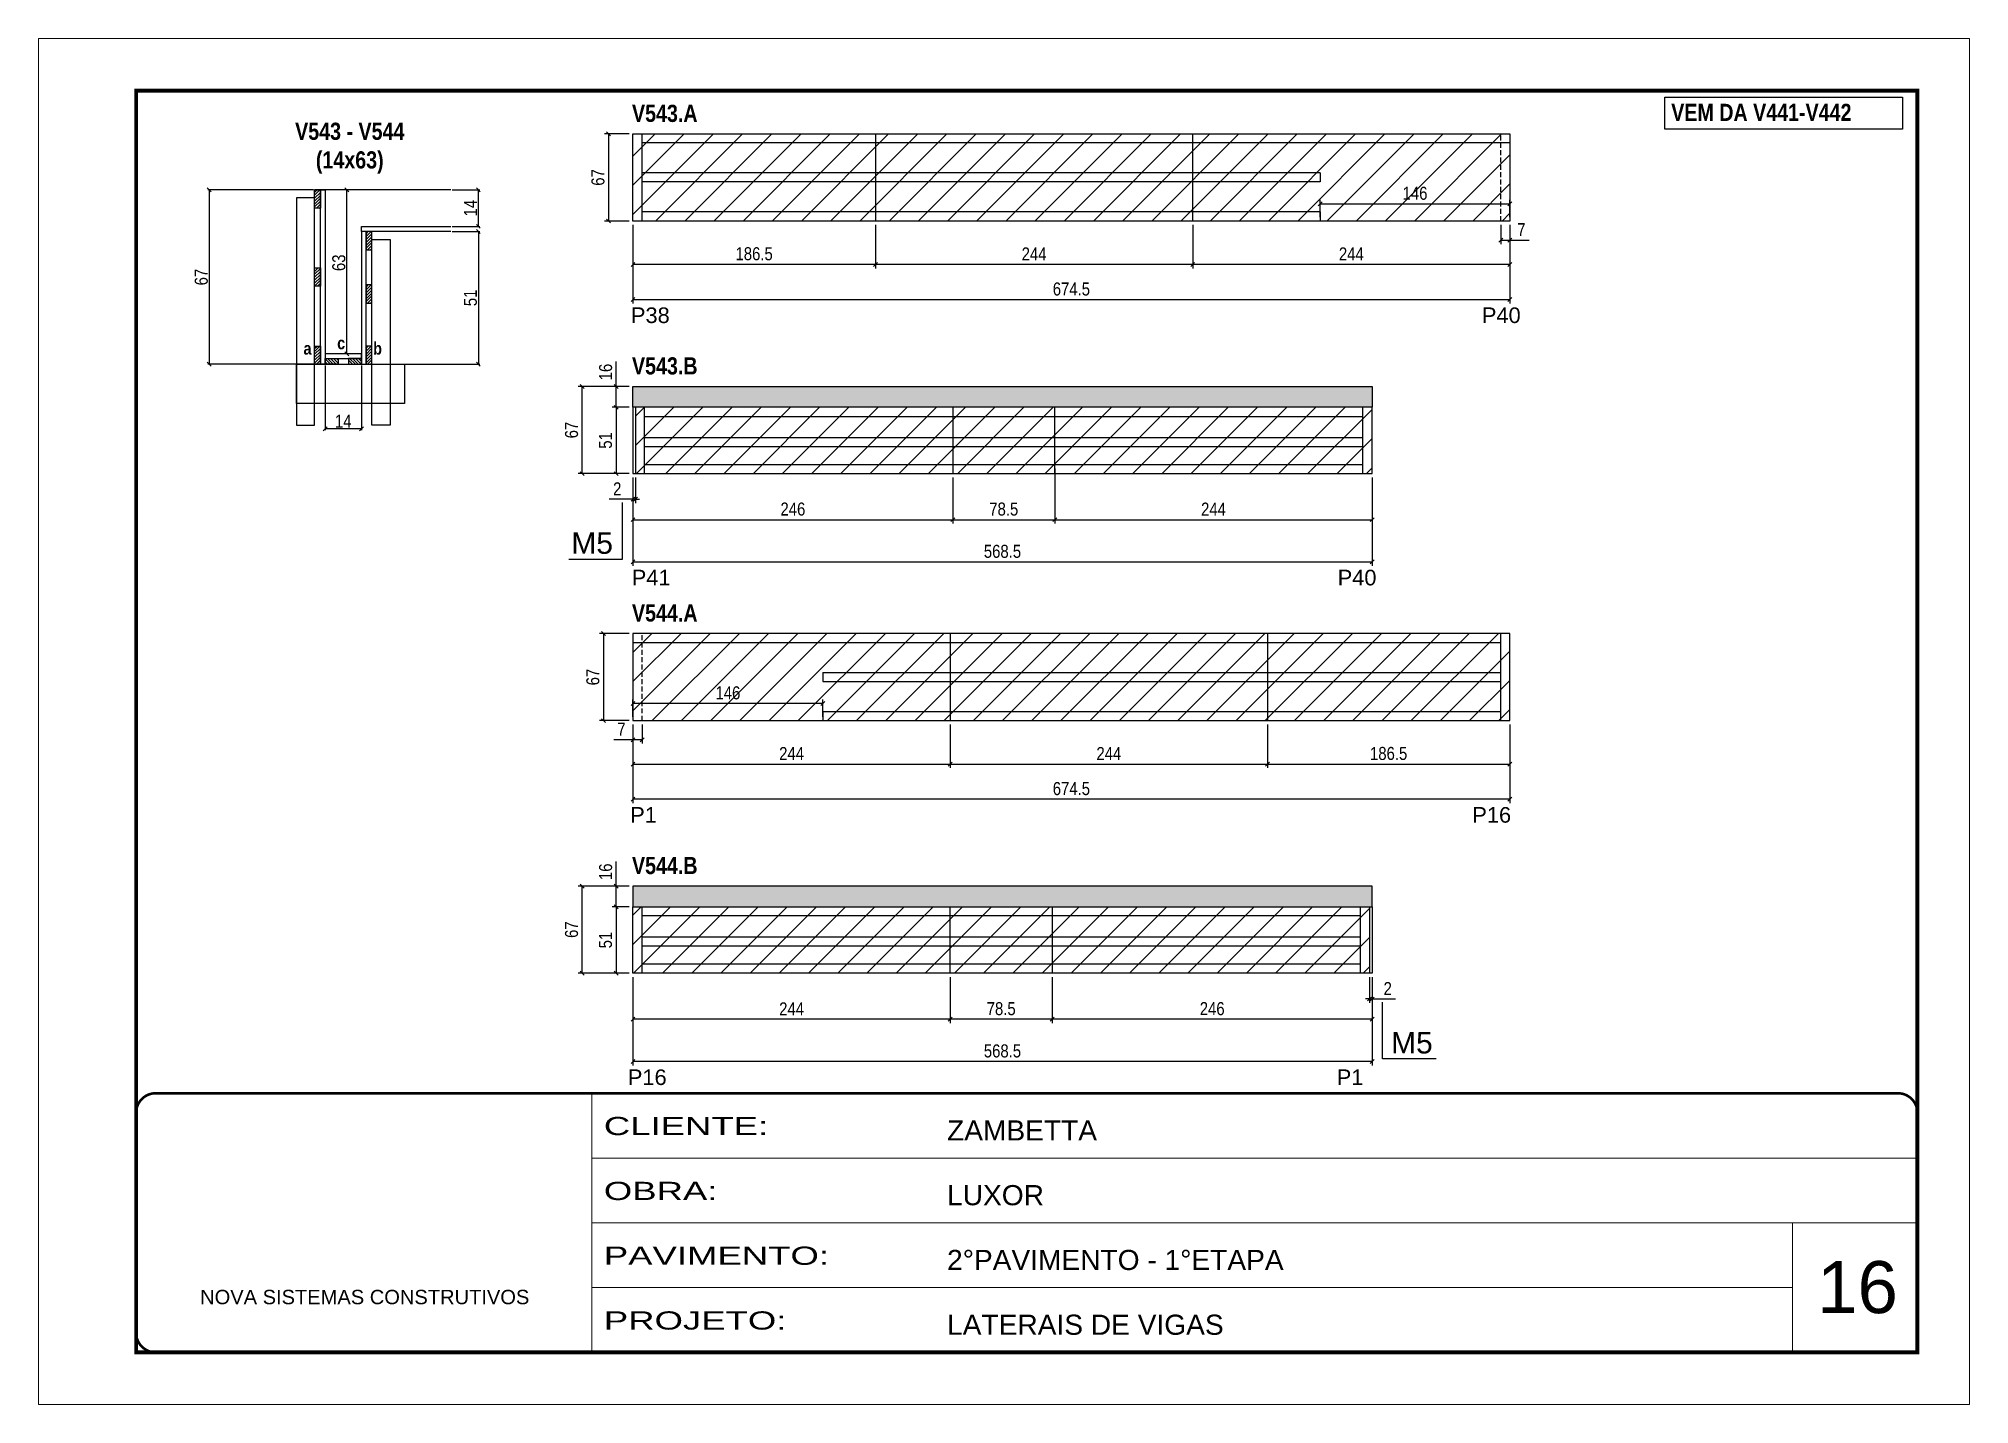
# Model space of a CAD drawing. Extents: x 3309 to 9563, y -2522 to 14608.
# Drawn here: x 8078 to 9563, y 10112 to 11162 of the extents above; entities that cross this region are included whole.
import ezdxf

# ---------------------------------------------------------------- set-up
doc = ezdxf.new("R2010")
doc.units = 0
doc.header["$PDMODE"] = 35
doc.header["$PDSIZE"] = -10
for name, pattern in [('CONTINUO', [0]), ('DASHED', [0.75, 0.5, -0.25]), ('HIDDEN', [0.375, 0.25, -0.125])]:
    doc.linetypes.add(name, pattern=pattern)
for name, color, linetype in [('5', 5, 'Continuous'), ('COTA', 241, 'Continuous'), ('detalhes', 4, 'Continuous'), ('NOMENCLATURA', 7, 'Continuous'), ('Painéis', 200, 'Continuous'), ('SARR_2.2x7', 40, 'Continuous'), ('SARR_3.5x7', 81, 'Continuous')]:
    doc.layers.add(name, color=color, linetype=linetype)
for name, color, linetype, lineweight in [('CARIMBO', 255, 'Continuous', 9), ('CONCRETO', 251, 'Continuous', 25), ('Folhas', 255, 'Continuous', 9), ('Hachura', 251, 'Continuous', 9), ('SARRAFO DE PRESSAO', 251, 'DASHED', 9)]:
    doc.layers.add(name, color=color, linetype=linetype, lineweight=lineweight)
doc.styles.add('ARIAL', font='arial.ttf')
doc.styles.add('COTA TECNICA', font='techl___.ttf', dxfattribs={"height": 10})
doc.styles.add('COTA TECNICA 2X', font='techl___.ttf', dxfattribs={"height": 10})
doc.styles.get("Standard").update_dxf_attribs({"font": 'arial.ttf'})
doc.styles.add('TECNICA', font='techb___.ttf', dxfattribs={"height": 10})
doc.styles.add('Tecnologia', font='')
doc.styles.get('Tecnologia').set_extended_font_data('Forgotten Futurist')
doc.dimstyles.new('PAINEL', dxfattribs={"dimtxt": 10, "dimasz": 3, "dimexe": 3, "dimexo": 3, "dimgap": 3, "dimtad": 1, "dimdec": 1, "dimzin": 12, "dimdsep": 46, "dimtxsty": 'COTA TECNICA', "dimblk1": 'OBLIQUE', "dimblk2": 'OBLIQUE', "dimsah": 1, "dimcen": 0.9, "dimclrd": 4, "dimclre": 4, "dimclrt": 240, "dimadec": 1, "dimazin": 3, "dimtfac": 1, "dimtdec": 1, "dimtmove": 0, "dimatfit": 3, "dimfxl": 1, "dimtolj": 1, "dimtzin": 12, "dimarcsym": 0})
doc.dimstyles.new('SECAO', dxfattribs={"dimscale": 0.333333, "dimtxt": 5, "dimasz": 9, "dimexe": 3, "dimexo": 3, "dimgap": 3, "dimtad": 1, "dimdec": 1, "dimlfac": 0.5, "dimzin": 12, "dimdsep": 46, "dimtxsty": 'COTA TECNICA 2X', "dimblk1": 'OBLIQUE', "dimblk2": 'OBLIQUE', "dimsah": 1, "dimcen": 0.9, "dimclrd": 4, "dimclre": 4, "dimclrt": 240, "dimadec": 1, "dimazin": 3, "dimtfac": 1, "dimtdec": 1, "dimtmove": 0, "dimatfit": 3, "dimfxl": 1, "dimtolj": 1, "dimtzin": 12, "dimarcsym": 0})

msp = doc.modelspace()

# ---------------------------------------------------------------- texts
at = {"layer": '5', "linetype": 'Continuous'}
for s, rotation, p in [('P38', 0.00004, (8533.45, 10943.48)), ('P40', 0.00004, (9187.94, 10943.48)), ('P41', 359.99996, (8534.09, 10741.79)), ('P40', 359.99996, (9077.03, 10741.79)), ('P1', 359.99996, (8532.88, 10559.35)), ('P16', 359.99996, (9180.58, 10559.35)), ('P16', 0.00004, (8531.07, 10357.66)), ('P1', 0.00004, (9076.28, 10357.66))]:
    msp.add_text(s, height=12, rotation=rotation, dxfattribs=at).set_placement(p)
at = {"layer": 'CARIMBO', "style": 'ARIAL'}
msp.add_text('16', height=40, dxfattribs=at).set_placement((9445.73, 10182.28))
at = {"layer": 'detalhes', "style": 'TECNICA'}
for s, p in [('c', (8307.51, 10923.3)), ('a', (8281.63, 10919.19)), ('b', (8335.19, 10919.18))]:
    msp.add_text(s, height=9.6, dxfattribs=at).set_placement(p)
at = {"layer": 'NOMENCLATURA', "style": 'TECNICA'}
for s, p in [('V543.A', (8534.24, 11098.1)), ('VEM DA V441-V442', (9333.55, 11098.84)), ('V543.B', (8534.24, 10903.93)), ('V544.A', (8534.24, 10713.97)), ('V544.B', (8534.24, 10519.8))]:
    msp.add_text(s, height=13.2, dxfattribs=at).set_placement(p)
at = {"layer": 'NOMENCLATURA', "linetype": 'Continuous'}
for p in [(8487.61, 10766.04), (9118.09, 10381.91)]:
    msp.add_text('M5', height=16.5, dxfattribs=at).set_placement(p)
at = {"layer": 'NOMENCLATURA', "insert": (8317.18, 11097.52), "char_height": 13.2, "attachment_point": 2, "style": 'TECNICA'}
msp.add_mtext_dynamic_manual_height_columns('V543 - V544\\P(14x63)', width=300.2766, gutter_width=1, heights=[0], dxfattribs=at)

# ---------------------------------------------------------------- blocks, each defined once
blk = doc.blocks.new('9999999999')
at = {"color": 30, "linetype": 'CONTINUO'}
for p, q in [((98564.6, 34230.2), (98564.6, 34429.4)), ((98564.6, 34379.6), (99584, 34379.6)), ((98564.6, 34329.8), (99488, 34329.8)), ((99584, 34329.8), (99488, 34329.8)), ((99488, 34329.8), (99488, 34230.2)), ((98564.6, 34280), (99488, 34280))]:
    blk.add_line(p, q, dxfattribs=at)
at = {"color": 30, "linetype": 'CONTINUO', "const_width": 2}
blk.add_lwpolyline([(99584, 34230.2), (99584, 34414.4, 0.414214), (99569, 34429.4), (98229, 34429.4, 0.414214), (98214, 34414.4), (98214, 34245.2, 0.414214), (98229, 34230.2), (99584, 34230.2)], format="xyb", dxfattribs=at)
at = {"layer": 'Folhas'}
blk.add_lwpolyline([(98139, 34190.2), (99624, 34190.2), (99624, 35240.2), (98139, 35240.2)], close=True, dxfattribs=at)
at = {"layer": 'Folhas', "color": 30, "const_width": 3}
blk.add_lwpolyline([(98214, 34230.2), (99584, 34230.2), (99584, 35200.2), (98214, 35200.2)], close=True, dxfattribs=at)
at = {"color": 7, "linetype": 'Continuous', "ltscale": 5, "style": 'ARIAL'}
for s, height, p in [('ZAMBETTA', 15.48, (98837.7, 34393.1)), ('LUXOR', 15.48, (98837.7, 34343.3)), ('2°PAVIMENTO - 1°ETAPA', 15.483, (98837.7, 34293.5)), ('NOVA SISTEMAS CONSTRUTIVOS', 11.059, (98263.2, 34267.2)), ('LATERAIS DE VIGAS', 15.483, (98837.7, 34243.7))]:
    blk.add_text(s, height=height, dxfattribs=at).set_placement(p)
at = {"layer": 'Folhas', "color": 7, "style": 'Tecnologia', "width": 1.5}
for s, p in [('CLIENTE:', (98573.7, 34397.2)), ('OBRA:', (98573.7, 34347.3)), ('PAVIMENTO:', (98573.7, 34297.5)), ('PROJETO:', (98573.7, 34247.7))]:
    blk.add_text(s, height=14, dxfattribs=at).set_placement(p)
blk = doc.blocks.new('_Oblique')
at = {"color": 0, "linetype": 'ByBlock', "lineweight": -2}
blk.add_line((-0.5, -0.5), (0.5, 0.5), dxfattribs=at)
blk = doc.blocks.new('*D338')
at = {"layer": 'COTA', "color": 4, "lineweight": -2, "transparency": 16777216}
for p, q in [((8298.2, 10910.8), (8298.2, 10861.1)), ((8326.2, 10910.8), (8326.2, 10861.1)), ((8326.2, 10862.1), (8298.2, 10862.1))]:
    blk.add_line(p, q, dxfattribs=at)
at = {"layer": 'Defpoints', "color": 0, "transparency": 16777216}
for p in [(8298.2, 10911.8), (8326.2, 10911.8), (8298.2, 10862.1)]:
    blk.add_point(p, dxfattribs=at)
at = {"layer": 'COTA', "color": 4, "lineweight": -2, "transparency": 16777216, "xscale": 3, "yscale": 3, "zscale": 3, "rotation": 180}
blk.add_blockref('_Oblique', (8298.2, 10862.1), dxfattribs=at)
at = {"layer": 'COTA', "color": 4, "lineweight": -2, "transparency": 16777216, "xscale": 3, "yscale": 3, "zscale": 3}
blk.add_blockref('_Oblique', (8326.2, 10862.1), dxfattribs=at)
at = {"layer": 'COTA', "color": 240, "transparency": 16777216, "insert": (8312.2, 10868.1), "char_height": 10, "attachment_point": 5, "style": 'COTA TECNICA 2X'}
blk.add_mtext('\\A1;14', dxfattribs=at)
blk = doc.blocks.new('*D339')
at = {"layer": 'COTA', "color": 4, "lineweight": -2, "transparency": 16777216}
for p, q in [((8289.2, 11045.8), (8208.1, 11045.8)), ((8209.1, 11045.8), (8209.1, 10911.8)), ((8289.2, 10911.8), (8208.1, 10911.8))]:
    blk.add_line(p, q, dxfattribs=at)
at = {"layer": 'Defpoints', "color": 0, "transparency": 16777216}
for p in [(8290.2, 11045.8, 0), (8209.1, 10911.8), (8290.2, 10911.8, 0)]:
    blk.add_point(p, dxfattribs=at)
at = {"layer": 'COTA', "color": 4, "lineweight": -2, "transparency": 16777216, "xscale": 3, "yscale": 3, "zscale": 3}
for p, rotation in [((8209.1, 11045.8), 90), ((8209.1, 10911.8), 270)]:
    blk.add_blockref('_Oblique', p, dxfattribs=dict(at, rotation=rotation))
at = {"layer": 'COTA', "color": 240, "transparency": 16777216, "insert": (8203, 10978.8), "char_height": 10, "attachment_point": 5, "rotation": 90, "style": 'COTA TECNICA 2X'}
blk.add_mtext('\\A1;67', dxfattribs=at)
blk = doc.blocks.new('*D340')
at = {"layer": 'COTA', "color": 4, "lineweight": -2, "transparency": 16777216}
for p, q in [((8395.9, 11013.8), (8417.1, 11013.8)), ((8416.1, 11013.8), (8416.1, 10911.8)), ((8335.2, 10911.8), (8417.1, 10911.8))]:
    blk.add_line(p, q, dxfattribs=at)
at = {"layer": 'Defpoints', "color": 0, "transparency": 16777216}
for p in [(8394.9, 11013.8), (8334.2, 10911.8, 0), (8416.1, 10911.8)]:
    blk.add_point(p, dxfattribs=at)
at = {"layer": 'COTA', "color": 4, "lineweight": -2, "transparency": 16777216, "xscale": 3, "yscale": 3, "zscale": 3}
for p, rotation in [((8416.1, 11013.8), 90), ((8416.1, 10911.8), 270)]:
    blk.add_blockref('_Oblique', p, dxfattribs=dict(at, rotation=rotation))
at = {"layer": 'COTA', "color": 240, "transparency": 16777216, "insert": (8410, 10962.8), "char_height": 10, "attachment_point": 5, "rotation": 90, "style": 'COTA TECNICA 2X'}
blk.add_mtext('\\A1;51', dxfattribs=at)
blk = doc.blocks.new('*D341')
at = {"layer": 'COTA', "color": 4, "lineweight": -2, "transparency": 16777216}
for p, q in [((8325.2, 11045.8), (8314, 11045.8)), ((8315, 10919.8), (8315, 11045.8)), ((8325.2, 10919.8), (8314, 10919.8))]:
    blk.add_line(p, q, dxfattribs=at)
at = {"layer": 'Defpoints', "color": 0, "transparency": 16777216}
for p in [(8315, 11045.8), (8326.2, 11045.8), (8326.2, 10919.8)]:
    blk.add_point(p, dxfattribs=at)
at = {"layer": 'COTA', "color": 4, "lineweight": -2, "transparency": 16777216, "xscale": 3, "yscale": 3, "zscale": 3}
for p, rotation in [((8315, 11045.8), 90), ((8315, 10919.8), 270)]:
    blk.add_blockref('_Oblique', p, dxfattribs=dict(at, rotation=rotation))
at = {"layer": 'COTA', "color": 240, "transparency": 16777216, "insert": (8308.8, 10989.8), "char_height": 10, "attachment_point": 5, "rotation": 90, "style": 'COTA TECNICA 2X'}
blk.add_mtext('\\A1;63', dxfattribs=at)
blk = doc.blocks.new('*D342')
at = {"layer": 'COTA', "color": 4, "lineweight": -2, "transparency": 16777216}
for p, q in [((8395.9, 11045.8), (8417.1, 11045.8)), ((8416.1, 11017.8), (8416.1, 11045.8)), ((8395.9, 11017.8), (8417.1, 11017.8))]:
    blk.add_line(p, q, dxfattribs=at)
at = {"layer": 'Defpoints', "color": 0, "transparency": 16777216}
for p in [(8394.9, 11045.8), (8416.1, 11045.8), (8394.9, 11017.8)]:
    blk.add_point(p, dxfattribs=at)
at = {"layer": 'COTA', "color": 4, "lineweight": -2, "transparency": 16777216, "xscale": 3, "yscale": 3, "zscale": 3}
for p, rotation in [((8416.1, 11045.8), 90), ((8416.1, 11017.8), 270)]:
    blk.add_blockref('_Oblique', p, dxfattribs=dict(at, rotation=rotation))
at = {"layer": 'COTA', "color": 240, "transparency": 16777216, "insert": (8410, 11031.8), "char_height": 10, "attachment_point": 5, "rotation": 90, "style": 'COTA TECNICA 2X'}
blk.add_mtext('\\A1;14', dxfattribs=at)
blk = doc.blocks.new('*D343')
at = {"layer": 'COTA', "color": 4, "lineweight": -2, "transparency": 16777216}
for p, q in [((8965.5, 11018.9), (8965.5, 10985.5)), ((9209.5, 11018.9), (9209.5, 10985.5)), ((9209.5, 10988.5), (8965.5, 10988.5))]:
    blk.add_line(p, q, dxfattribs=at)
at = {"layer": 'Defpoints', "color": 0, "transparency": 16777216}
for p in [(8965.5, 11021.9), (9209.5, 11021.9), (8965.5, 10988.5)]:
    blk.add_point(p, dxfattribs=at)
at = {"layer": 'COTA', "color": 4, "lineweight": -2, "transparency": 16777216, "xscale": 3, "yscale": 3, "zscale": 3, "rotation": 180}
blk.add_blockref('_Oblique', (8965.5, 10988.5), dxfattribs=at)
at = {"layer": 'COTA', "color": 4, "lineweight": -2, "transparency": 16777216, "xscale": 3, "yscale": 3, "zscale": 3}
blk.add_blockref('_Oblique', (9209.5, 10988.5), dxfattribs=at)
at = {"layer": 'COTA', "color": 240, "transparency": 16777216, "insert": (9087.5, 10996.6), "char_height": 10, "attachment_point": 5, "style": 'COTA TECNICA'}
blk.add_mtext('\\A1;244', dxfattribs=at)
blk = doc.blocks.new('*D344')
at = {"layer": 'COTA', "color": 4, "lineweight": -2, "transparency": 16777216}
for p, q in [((8721.5, 11018.9), (8721.5, 10985.5)), ((8965.5, 11018.9), (8965.5, 10985.5)), ((8965.5, 10988.5), (8721.5, 10988.5))]:
    blk.add_line(p, q, dxfattribs=at)
at = {"layer": 'Defpoints', "color": 0, "transparency": 16777216}
for p in [(8721.5, 11021.9), (8965.5, 11021.9), (8721.5, 10988.5)]:
    blk.add_point(p, dxfattribs=at)
at = {"layer": 'COTA', "color": 4, "lineweight": -2, "transparency": 16777216, "xscale": 3, "yscale": 3, "zscale": 3, "rotation": 180}
blk.add_blockref('_Oblique', (8721.5, 10988.5), dxfattribs=at)
at = {"layer": 'COTA', "color": 4, "lineweight": -2, "transparency": 16777216, "xscale": 3, "yscale": 3, "zscale": 3}
blk.add_blockref('_Oblique', (8965.5, 10988.5), dxfattribs=at)
at = {"layer": 'COTA', "color": 240, "transparency": 16777216, "insert": (8843.5, 10996.6), "char_height": 10, "attachment_point": 5, "style": 'COTA TECNICA'}
blk.add_mtext('\\A1;244', dxfattribs=at)
blk = doc.blocks.new('*D345')
at = {"layer": 'COTA', "color": 4, "lineweight": -2, "transparency": 16777216}
for p, q in [((8535, 11018.9), (8535, 10985.5)), ((8721.5, 11018.9), (8721.5, 10985.5)), ((8721.5, 10988.5), (8535, 10988.5))]:
    blk.add_line(p, q, dxfattribs=at)
at = {"layer": 'Defpoints', "color": 0, "transparency": 16777216}
for p in [(8535, 11021.9), (8721.5, 11021.9), (8535, 10988.5)]:
    blk.add_point(p, dxfattribs=at)
at = {"layer": 'COTA', "color": 4, "lineweight": -2, "transparency": 16777216, "xscale": 3, "yscale": 3, "zscale": 3, "rotation": 180}
blk.add_blockref('_Oblique', (8535, 10988.5), dxfattribs=at)
at = {"layer": 'COTA', "color": 4, "lineweight": -2, "transparency": 16777216, "xscale": 3, "yscale": 3, "zscale": 3}
blk.add_blockref('_Oblique', (8721.5, 10988.5), dxfattribs=at)
at = {"layer": 'COTA', "color": 240, "transparency": 16777216, "insert": (8628.2, 10996.7), "char_height": 10, "attachment_point": 5, "style": 'COTA TECNICA'}
blk.add_mtext('\\A1;186.5', dxfattribs=at)
blk = doc.blocks.new('*D346')
at = {"layer": 'COTA', "color": 4, "lineweight": -2, "transparency": 16777216}
for p, q in [((8535, 11018.9), (8535, 10958.5)), ((9209.5, 11018.9), (9209.5, 10958.5)), ((8535, 10961.5), (9209.5, 10961.5))]:
    blk.add_line(p, q, dxfattribs=at)
at = {"layer": 'Defpoints', "color": 0, "transparency": 16777216}
for p in [(8535, 11021.9), (9209.5, 11021.9), (9209.5, 10961.5)]:
    blk.add_point(p, dxfattribs=at)
at = {"layer": 'COTA', "color": 4, "lineweight": -2, "transparency": 16777216, "xscale": 3, "yscale": 3, "zscale": 3, "rotation": 180}
blk.add_blockref('_Oblique', (8535, 10961.5), dxfattribs=at)
at = {"layer": 'COTA', "color": 4, "lineweight": -2, "transparency": 16777216, "xscale": 3, "yscale": 3, "zscale": 3}
blk.add_blockref('_Oblique', (9209.5, 10961.5), dxfattribs=at)
at = {"layer": 'COTA', "color": 240, "transparency": 16777216, "insert": (8872.2, 10969.6), "char_height": 10, "attachment_point": 5, "style": 'COTA TECNICA'}
blk.add_mtext('\\A1;674.5', dxfattribs=at)
blk = doc.blocks.new('*D347')
at = {"layer": 'COTA', "color": 4, "lineweight": -2, "transparency": 16777216}
for p, q in [((8532, 11088.9), (8513.2, 11088.9)), ((8516.2, 11088.9), (8516.2, 11021.9)), ((8532, 11021.9), (8513.2, 11021.9))]:
    blk.add_line(p, q, dxfattribs=at)
at = {"layer": 'Defpoints', "color": 0, "transparency": 16777216}
for p in [(8535, 11088.9), (8516.2, 11021.9), (8535, 11021.9)]:
    blk.add_point(p, dxfattribs=at)
at = {"layer": 'COTA', "color": 4, "lineweight": -2, "transparency": 16777216, "xscale": 3, "yscale": 3, "zscale": 3}
for p, rotation in [((8516.2, 11088.9), 90), ((8516.2, 11021.9), 270)]:
    blk.add_blockref('_Oblique', p, dxfattribs=dict(at, rotation=rotation))
at = {"layer": 'COTA', "color": 240, "transparency": 16777216, "insert": (8508.1, 11055.4), "char_height": 10, "attachment_point": 5, "rotation": 90, "style": 'COTA TECNICA'}
blk.add_mtext('\\A1;67', dxfattribs=at)
blk = doc.blocks.new('*D348')
at = {"layer": 'COTA', "color": 4, "lineweight": -2, "transparency": 16777216}
for p, q in [((9063.5, 11024.9), (9063.5, 11038.1)), ((9063.5, 11035.1), (9209.5, 11035.1)), ((9209.5, 11024.9), (9209.5, 11038.1))]:
    blk.add_line(p, q, dxfattribs=at)
at = {"layer": 'Defpoints', "color": 0, "transparency": 16777216}
for p in [(9209.5, 11035.1), (9063.5, 11021.9), (9209.5, 11021.9)]:
    blk.add_point(p, dxfattribs=at)
at = {"layer": 'COTA', "color": 4, "lineweight": -2, "transparency": 16777216, "xscale": 3, "yscale": 3, "zscale": 3, "rotation": 180}
blk.add_blockref('_Oblique', (9063.5, 11035.1), dxfattribs=at)
at = {"layer": 'COTA', "color": 4, "lineweight": -2, "transparency": 16777216, "xscale": 3, "yscale": 3, "zscale": 3}
blk.add_blockref('_Oblique', (9209.5, 11035.1), dxfattribs=at)
at = {"layer": 'COTA', "color": 240, "transparency": 16777216, "insert": (9136.5, 11043.2), "char_height": 10, "attachment_point": 5, "style": 'COTA TECNICA'}
blk.add_mtext('\\A1;146', dxfattribs=at)
blk = doc.blocks.new('*D349')
at = {"layer": 'COTA', "color": 4, "lineweight": -2, "transparency": 16777216}
for p, q in [((9202.5, 11018.9), (9202.5, 11004.2)), ((9209.5, 11018.9), (9209.5, 11004.2)), ((9202.5, 11007.2), (9209.5, 11007.2)), ((9209.5, 11007.2), (9224.2, 11007.2))]:
    blk.add_line(p, q, dxfattribs=at)
at = {"layer": 'Defpoints', "color": 0, "transparency": 16777216}
for p in [(9202.5, 11021.9), (9209.5, 11021.9), (9209.5, 11007.2)]:
    blk.add_point(p, dxfattribs=at)
at = {"layer": 'COTA', "color": 4, "lineweight": -2, "transparency": 16777216, "xscale": 3, "yscale": 3, "zscale": 3, "rotation": 180}
blk.add_blockref('_Oblique', (9202.5, 11007.2), dxfattribs=at)
at = {"layer": 'COTA', "color": 4, "lineweight": -2, "transparency": 16777216, "xscale": 3, "yscale": 3, "zscale": 3}
blk.add_blockref('_Oblique', (9209.5, 11007.2), dxfattribs=at)
at = {"layer": 'COTA', "color": 240, "transparency": 16777216, "insert": (9218.3, 11015.3), "char_height": 10, "attachment_point": 5, "style": 'COTA TECNICA'}
blk.add_mtext('\\A1;7', dxfattribs=at)
blk = doc.blocks.new('*D350')
at = {"layer": 'COTA', "color": 4, "lineweight": -2, "transparency": 16777216}
for p, q in [((8535, 10824.7), (8535, 10756.8)), ((9103.5, 10824.7), (9103.5, 10756.8)), ((8535, 10759.8), (9103.5, 10759.8))]:
    blk.add_line(p, q, dxfattribs=at)
at = {"layer": 'Defpoints', "color": 0, "transparency": 16777216}
for p in [(8535, 10827.7), (9103.5, 10827.7), (9103.5, 10759.8)]:
    blk.add_point(p, dxfattribs=at)
at = {"layer": 'COTA', "color": 4, "lineweight": -2, "transparency": 16777216, "xscale": 3, "yscale": 3, "zscale": 3, "rotation": 180}
blk.add_blockref('_Oblique', (8535, 10759.8), dxfattribs=at)
at = {"layer": 'COTA', "color": 4, "lineweight": -2, "transparency": 16777216, "xscale": 3, "yscale": 3, "zscale": 3}
blk.add_blockref('_Oblique', (9103.5, 10759.8), dxfattribs=at)
at = {"layer": 'COTA', "color": 240, "transparency": 16777216, "insert": (8819.2, 10767.9), "char_height": 10, "attachment_point": 5, "style": 'COTA TECNICA'}
blk.add_mtext('\\A1;568.5', dxfattribs=at)
blk = doc.blocks.new('*D351')
at = {"layer": 'COTA', "color": 4, "lineweight": -2, "transparency": 16777216}
for p, q in [((8535, 10824.7), (8535, 10789.3)), ((8781, 10824.7), (8781, 10789.3)), ((8535, 10792.3), (8781, 10792.3))]:
    blk.add_line(p, q, dxfattribs=at)
at = {"layer": 'Defpoints', "color": 0, "transparency": 16777216}
for p in [(8535, 10827.7), (8781, 10827.7), (8781, 10792.3)]:
    blk.add_point(p, dxfattribs=at)
at = {"layer": 'COTA', "color": 4, "lineweight": -2, "transparency": 16777216, "xscale": 3, "yscale": 3, "zscale": 3, "rotation": 180}
blk.add_blockref('_Oblique', (8535, 10792.3), dxfattribs=at)
at = {"layer": 'COTA', "color": 4, "lineweight": -2, "transparency": 16777216, "xscale": 3, "yscale": 3, "zscale": 3}
blk.add_blockref('_Oblique', (8781, 10792.3), dxfattribs=at)
at = {"layer": 'COTA', "color": 240, "transparency": 16777216, "insert": (8658, 10800.4), "char_height": 10, "attachment_point": 5, "style": 'COTA TECNICA'}
blk.add_mtext('\\A1;246', dxfattribs=at)
blk = doc.blocks.new('*D352')
at = {"layer": 'COTA', "color": 4, "lineweight": -2, "transparency": 16777216}
for p, q in [((8859.5, 10831.7), (8859.5, 10789.3)), ((9103.5, 10824.7), (9103.5, 10789.3)), ((8859.5, 10792.3), (9103.5, 10792.3))]:
    blk.add_line(p, q, dxfattribs=at)
at = {"layer": 'Defpoints', "color": 0, "transparency": 16777216}
for p in [(8859.5, 10834.7), (9103.5, 10827.7), (9103.5, 10792.3)]:
    blk.add_point(p, dxfattribs=at)
at = {"layer": 'COTA', "color": 4, "lineweight": -2, "transparency": 16777216, "xscale": 3, "yscale": 3, "zscale": 3, "rotation": 180}
blk.add_blockref('_Oblique', (8859.5, 10792.3), dxfattribs=at)
at = {"layer": 'COTA', "color": 4, "lineweight": -2, "transparency": 16777216, "xscale": 3, "yscale": 3, "zscale": 3}
blk.add_blockref('_Oblique', (9103.5, 10792.3), dxfattribs=at)
at = {"layer": 'COTA', "color": 240, "transparency": 16777216, "insert": (8981.5, 10800.4), "char_height": 10, "attachment_point": 5, "style": 'COTA TECNICA'}
blk.add_mtext('\\A1;244', dxfattribs=at)
blk = doc.blocks.new('*D353')
at = {"layer": 'COTA', "color": 4, "lineweight": -2, "transparency": 16777216}
for p, q in [((8532, 10878.7), (8519.1, 10878.7)), ((8522.1, 10878.7), (8522.1, 10827.7)), ((8532, 10827.7), (8519.1, 10827.7))]:
    blk.add_line(p, q, dxfattribs=at)
at = {"layer": 'Defpoints', "color": 0, "transparency": 16777216}
for p in [(8535, 10878.7), (8522.1, 10827.7), (8535, 10827.7)]:
    blk.add_point(p, dxfattribs=at)
at = {"layer": 'COTA', "color": 4, "lineweight": -2, "transparency": 16777216, "xscale": 3, "yscale": 3, "zscale": 3}
for p, rotation in [((8522.1, 10878.7), 90), ((8522.1, 10827.7), 270)]:
    blk.add_blockref('_Oblique', p, dxfattribs=dict(at, rotation=rotation))
at = {"layer": 'COTA', "color": 240, "transparency": 16777216, "insert": (8513.9, 10853.2), "char_height": 10, "attachment_point": 5, "rotation": 90, "style": 'COTA TECNICA'}
blk.add_mtext('\\A1;51', dxfattribs=at)
blk = doc.blocks.new('*D354')
at = {"layer": 'COTA', "color": 4, "lineweight": -2, "transparency": 16777216}
for p, q in [((8522.1, 10894.7), (8522.1, 10913.8)), ((8532, 10894.7), (8519.1, 10894.7)), ((8522.1, 10878.7), (8522.1, 10894.7)), ((8532, 10878.7), (8519.1, 10878.7))]:
    blk.add_line(p, q, dxfattribs=at)
at = {"layer": 'Defpoints', "color": 0, "transparency": 16777216}
for p in [(8522.1, 10894.7), (8535, 10894.7), (8535, 10878.7)]:
    blk.add_point(p, dxfattribs=at)
at = {"layer": 'COTA', "color": 4, "lineweight": -2, "transparency": 16777216, "xscale": 3, "yscale": 3, "zscale": 3}
for p, rotation in [((8522.1, 10894.7), 90), ((8522.1, 10878.7), 270)]:
    blk.add_blockref('_Oblique', p, dxfattribs=dict(at, rotation=rotation))
at = {"layer": 'COTA', "color": 240, "transparency": 16777216, "insert": (8514, 10905.8), "char_height": 10, "attachment_point": 5, "rotation": 90, "style": 'COTA TECNICA'}
blk.add_mtext('\\A1;16', dxfattribs=at)
blk = doc.blocks.new('*D355')
at = {"layer": 'COTA', "color": 4, "lineweight": -2, "transparency": 16777216}
for p, q in [((8532, 10894.7), (8492.9, 10894.7)), ((8495.9, 10827.7), (8495.9, 10894.7)), ((8532, 10827.7), (8492.9, 10827.7))]:
    blk.add_line(p, q, dxfattribs=at)
at = {"layer": 'Defpoints', "color": 0, "transparency": 16777216}
for p in [(8495.9, 10894.7), (8535, 10894.7), (8535, 10827.7)]:
    blk.add_point(p, dxfattribs=at)
at = {"layer": 'COTA', "color": 4, "lineweight": -2, "transparency": 16777216, "xscale": 3, "yscale": 3, "zscale": 3}
for p, rotation in [((8495.9, 10894.7), 90), ((8495.9, 10827.7), 270)]:
    blk.add_blockref('_Oblique', p, dxfattribs=dict(at, rotation=rotation))
at = {"layer": 'COTA', "color": 240, "transparency": 16777216, "insert": (8487.8, 10861.2), "char_height": 10, "attachment_point": 5, "rotation": 90, "style": 'COTA TECNICA'}
blk.add_mtext('\\A1;67', dxfattribs=at)
blk = doc.blocks.new('*D356')
at = {"layer": 'COTA', "color": 4, "lineweight": -2, "transparency": 16777216}
for p, q in [((8535, 10824.7), (8535, 10805)), ((8537, 10824.7), (8537, 10805)), ((8535, 10808), (8516.8, 10808)), ((8537, 10808), (8535, 10808)), ((8537, 10808), (8540, 10808))]:
    blk.add_line(p, q, dxfattribs=at)
at = {"layer": 'Defpoints', "color": 0, "transparency": 16777216}
for p in [(8535, 10827.7), (8537, 10827.7), (8535, 10808)]:
    blk.add_point(p, dxfattribs=at)
at = {"layer": 'COTA', "color": 4, "lineweight": -2, "transparency": 16777216, "xscale": 3, "yscale": 3, "zscale": 3}
blk.add_blockref('_Oblique', (8535, 10808), dxfattribs=at)
at = {"layer": 'COTA', "color": 4, "lineweight": -2, "transparency": 16777216, "xscale": 3, "yscale": 3, "zscale": 3, "rotation": 180}
blk.add_blockref('_Oblique', (8537, 10808), dxfattribs=at)
at = {"layer": 'COTA', "color": 240, "transparency": 16777216, "insert": (8522.9, 10816), "char_height": 10, "attachment_point": 5, "style": 'COTA TECNICA'}
blk.add_mtext('\\A1;2', dxfattribs=at)
blk = doc.blocks.new('*D357')
at = {"layer": 'COTA', "color": 4, "lineweight": -2, "transparency": 16777216}
for p, q in [((8781, 10824.7), (8781, 10789.3)), ((8859.5, 10824.7), (8859.5, 10789.3)), ((8781, 10792.3), (8859.5, 10792.3))]:
    blk.add_line(p, q, dxfattribs=at)
at = {"layer": 'Defpoints', "color": 0, "transparency": 16777216}
for p in [(8781, 10827.7), (8859.5, 10827.7), (8859.5, 10792.3)]:
    blk.add_point(p, dxfattribs=at)
at = {"layer": 'COTA', "color": 4, "lineweight": -2, "transparency": 16777216, "xscale": 3, "yscale": 3, "zscale": 3, "rotation": 180}
blk.add_blockref('_Oblique', (8781, 10792.3), dxfattribs=at)
at = {"layer": 'COTA', "color": 4, "lineweight": -2, "transparency": 16777216, "xscale": 3, "yscale": 3, "zscale": 3}
blk.add_blockref('_Oblique', (8859.5, 10792.3), dxfattribs=at)
at = {"layer": 'COTA', "color": 240, "transparency": 16777216, "insert": (8820.2, 10800.4), "char_height": 10, "attachment_point": 5, "style": 'COTA TECNICA'}
blk.add_mtext('\\A1;78.5', dxfattribs=at)
blk = doc.blocks.new('*D359')
at = {"layer": 'COTA', "color": 4, "lineweight": -2, "transparency": 16777216}
for p, q in [((8535, 10634.8), (8535, 10601.4)), ((8779, 10634.8), (8779, 10601.4)), ((8535, 10604.4), (8779, 10604.4))]:
    blk.add_line(p, q, dxfattribs=at)
at = {"layer": 'Defpoints', "color": 0, "transparency": 16777216}
for p in [(8535, 10637.8), (8779, 10637.8), (8779, 10604.4)]:
    blk.add_point(p, dxfattribs=at)
at = {"layer": 'COTA', "color": 4, "lineweight": -2, "transparency": 16777216, "xscale": 3, "yscale": 3, "zscale": 3, "rotation": 180}
blk.add_blockref('_Oblique', (8535, 10604.4), dxfattribs=at)
at = {"layer": 'COTA', "color": 4, "lineweight": -2, "transparency": 16777216, "xscale": 3, "yscale": 3, "zscale": 3}
blk.add_blockref('_Oblique', (8779, 10604.4), dxfattribs=at)
at = {"layer": 'COTA', "color": 240, "transparency": 16777216, "insert": (8657, 10612.5), "char_height": 10, "attachment_point": 5, "style": 'COTA TECNICA'}
blk.add_mtext('\\A1;244', dxfattribs=at)
blk = doc.blocks.new('*D360')
at = {"layer": 'COTA', "color": 4, "lineweight": -2, "transparency": 16777216}
for p, q in [((8779, 10634.8), (8779, 10601.4)), ((9023, 10634.8), (9023, 10601.4)), ((8779, 10604.4), (9023, 10604.4))]:
    blk.add_line(p, q, dxfattribs=at)
at = {"layer": 'Defpoints', "color": 0, "transparency": 16777216}
for p in [(8779, 10637.8), (9023, 10637.8), (9023, 10604.4)]:
    blk.add_point(p, dxfattribs=at)
at = {"layer": 'COTA', "color": 4, "lineweight": -2, "transparency": 16777216, "xscale": 3, "yscale": 3, "zscale": 3, "rotation": 180}
blk.add_blockref('_Oblique', (8779, 10604.4), dxfattribs=at)
at = {"layer": 'COTA', "color": 4, "lineweight": -2, "transparency": 16777216, "xscale": 3, "yscale": 3, "zscale": 3}
blk.add_blockref('_Oblique', (9023, 10604.4), dxfattribs=at)
at = {"layer": 'COTA', "color": 240, "transparency": 16777216, "insert": (8901, 10612.5), "char_height": 10, "attachment_point": 5, "style": 'COTA TECNICA'}
blk.add_mtext('\\A1;244', dxfattribs=at)
blk = doc.blocks.new('*D361')
at = {"layer": 'COTA', "color": 4, "lineweight": -2, "transparency": 16777216}
for p, q in [((9023, 10634.8), (9023, 10601.4)), ((9209.5, 10634.8), (9209.5, 10601.4)), ((9023, 10604.4), (9209.5, 10604.4))]:
    blk.add_line(p, q, dxfattribs=at)
at = {"layer": 'Defpoints', "color": 0, "transparency": 16777216}
for p in [(9023, 10637.8), (9209.5, 10637.8), (9209.5, 10604.4)]:
    blk.add_point(p, dxfattribs=at)
at = {"layer": 'COTA', "color": 4, "lineweight": -2, "transparency": 16777216, "xscale": 3, "yscale": 3, "zscale": 3, "rotation": 180}
blk.add_blockref('_Oblique', (9023, 10604.4), dxfattribs=at)
at = {"layer": 'COTA', "color": 4, "lineweight": -2, "transparency": 16777216, "xscale": 3, "yscale": 3, "zscale": 3}
blk.add_blockref('_Oblique', (9209.5, 10604.4), dxfattribs=at)
at = {"layer": 'COTA', "color": 240, "transparency": 16777216, "insert": (9116.2, 10612.5), "char_height": 10, "attachment_point": 5, "style": 'COTA TECNICA'}
blk.add_mtext('\\A1;186.5', dxfattribs=at)
blk = doc.blocks.new('*D362')
at = {"layer": 'COTA', "color": 4, "lineweight": -2, "transparency": 16777216}
for p, q in [((8535, 10634.8), (8535, 10574.4)), ((9209.5, 10634.8), (9209.5, 10574.4)), ((9209.5, 10577.4), (8535, 10577.4))]:
    blk.add_line(p, q, dxfattribs=at)
at = {"layer": 'Defpoints', "color": 0, "transparency": 16777216}
for p in [(8535, 10637.8), (9209.5, 10637.8), (8535, 10577.4)]:
    blk.add_point(p, dxfattribs=at)
at = {"layer": 'COTA', "color": 4, "lineweight": -2, "transparency": 16777216, "xscale": 3, "yscale": 3, "zscale": 3, "rotation": 180}
blk.add_blockref('_Oblique', (8535, 10577.4), dxfattribs=at)
at = {"layer": 'COTA', "color": 4, "lineweight": -2, "transparency": 16777216, "xscale": 3, "yscale": 3, "zscale": 3}
blk.add_blockref('_Oblique', (9209.5, 10577.4), dxfattribs=at)
at = {"layer": 'COTA', "color": 240, "transparency": 16777216, "insert": (8872.2, 10585.5), "char_height": 10, "attachment_point": 5, "style": 'COTA TECNICA'}
blk.add_mtext('\\A1;674.5', dxfattribs=at)
blk = doc.blocks.new('*D363')
at = {"layer": 'COTA', "color": 4, "lineweight": -2, "transparency": 16777216}
for p, q in [((8535, 10640.8), (8535, 10654)), ((8681, 10651), (8535, 10651)), ((8681, 10640.8), (8681, 10654))]:
    blk.add_line(p, q, dxfattribs=at)
at = {"layer": 'Defpoints', "color": 0, "transparency": 16777216}
for p in [(8535, 10651), (8535, 10637.8), (8681, 10637.8)]:
    blk.add_point(p, dxfattribs=at)
at = {"layer": 'COTA', "color": 4, "lineweight": -2, "transparency": 16777216, "xscale": 3, "yscale": 3, "zscale": 3, "rotation": 180}
blk.add_blockref('_Oblique', (8535, 10651), dxfattribs=at)
at = {"layer": 'COTA', "color": 4, "lineweight": -2, "transparency": 16777216, "xscale": 3, "yscale": 3, "zscale": 3}
blk.add_blockref('_Oblique', (8681, 10651), dxfattribs=at)
at = {"layer": 'COTA', "color": 240, "transparency": 16777216, "insert": (8608, 10659.1), "char_height": 10, "attachment_point": 5, "style": 'COTA TECNICA'}
blk.add_mtext('\\A1;146', dxfattribs=at)
blk = doc.blocks.new('*D358')
at = {"layer": 'COTA', "color": 4, "lineweight": -2, "transparency": 16777216}
for p, q in [((8535, 10634.8), (8535, 10620.1)), ((8542, 10634.8), (8542, 10620.1)), ((8535, 10623.1), (8520.2, 10623.1)), ((8542, 10623.1), (8535, 10623.1))]:
    blk.add_line(p, q, dxfattribs=at)
at = {"layer": 'Defpoints', "color": 0, "transparency": 16777216}
for p in [(8535, 10637.8), (8542, 10637.8), (8535, 10623.1)]:
    blk.add_point(p, dxfattribs=at)
at = {"layer": 'COTA', "color": 4, "lineweight": -2, "transparency": 16777216, "xscale": 3, "yscale": 3, "zscale": 3, "rotation": 180}
blk.add_blockref('_Oblique', (8535, 10623.1), dxfattribs=at)
at = {"layer": 'COTA', "color": 4, "lineweight": -2, "transparency": 16777216, "xscale": 3, "yscale": 3, "zscale": 3}
blk.add_blockref('_Oblique', (8542, 10623.1), dxfattribs=at)
at = {"layer": 'COTA', "color": 240, "transparency": 16777216, "insert": (8526.1, 10631.2), "char_height": 10, "attachment_point": 5, "style": 'COTA TECNICA'}
blk.add_mtext('\\A1;7', dxfattribs=at)
blk = doc.blocks.new('*D364')
at = {"layer": 'COTA', "color": 4, "lineweight": -2, "transparency": 16777216}
for p, q in [((8532, 10704.8), (8509.3, 10704.8)), ((8512.3, 10704.8), (8512.3, 10637.8)), ((8532, 10637.8), (8509.3, 10637.8))]:
    blk.add_line(p, q, dxfattribs=at)
at = {"layer": 'Defpoints', "color": 0, "transparency": 16777216}
for p in [(8535, 10704.8), (8512.3, 10637.8), (8535, 10637.8)]:
    blk.add_point(p, dxfattribs=at)
at = {"layer": 'COTA', "color": 4, "lineweight": -2, "transparency": 16777216, "xscale": 3, "yscale": 3, "zscale": 3}
for p, rotation in [((8512.3, 10704.8), 90), ((8512.3, 10637.8), 270)]:
    blk.add_blockref('_Oblique', p, dxfattribs=dict(at, rotation=rotation))
at = {"layer": 'COTA', "color": 240, "transparency": 16777216, "insert": (8504.2, 10671.3), "char_height": 10, "attachment_point": 5, "rotation": 90, "style": 'COTA TECNICA'}
blk.add_mtext('\\A1;67', dxfattribs=at)
blk = doc.blocks.new('*D368')
at = {"layer": 'COTA', "color": 4, "lineweight": -2, "transparency": 16777216}
for p, q in [((8535, 10440.6), (8535, 10372.7)), ((9103.5, 10440.6), (9103.5, 10372.7)), ((9103.5, 10375.7), (8535, 10375.7))]:
    blk.add_line(p, q, dxfattribs=at)
at = {"layer": 'Defpoints', "color": 0, "transparency": 16777216}
for p in [(8535, 10443.6), (9103.5, 10443.6), (8535, 10375.7)]:
    blk.add_point(p, dxfattribs=at)
at = {"layer": 'COTA', "color": 4, "lineweight": -2, "transparency": 16777216, "xscale": 3, "yscale": 3, "zscale": 3, "rotation": 180}
blk.add_blockref('_Oblique', (8535, 10375.7), dxfattribs=at)
at = {"layer": 'COTA', "color": 4, "lineweight": -2, "transparency": 16777216, "xscale": 3, "yscale": 3, "zscale": 3}
blk.add_blockref('_Oblique', (9103.5, 10375.7), dxfattribs=at)
at = {"layer": 'COTA', "color": 240, "transparency": 16777216, "insert": (8819.2, 10383.8), "char_height": 10, "attachment_point": 5, "style": 'COTA TECNICA'}
blk.add_mtext('\\A1;568.5', dxfattribs=at)
blk = doc.blocks.new('*D369')
at = {"layer": 'COTA', "color": 4, "lineweight": -2, "transparency": 16777216}
for p, q in [((8857.5, 10440.6), (8857.5, 10405.2)), ((9103.5, 10440.6), (9103.5, 10405.2)), ((9103.5, 10408.2), (8857.5, 10408.2))]:
    blk.add_line(p, q, dxfattribs=at)
at = {"layer": 'Defpoints', "color": 0, "transparency": 16777216}
for p in [(8857.5, 10443.6), (9103.5, 10443.6), (8857.5, 10408.2)]:
    blk.add_point(p, dxfattribs=at)
at = {"layer": 'COTA', "color": 4, "lineweight": -2, "transparency": 16777216, "xscale": 3, "yscale": 3, "zscale": 3, "rotation": 180}
blk.add_blockref('_Oblique', (8857.5, 10408.2), dxfattribs=at)
at = {"layer": 'COTA', "color": 4, "lineweight": -2, "transparency": 16777216, "xscale": 3, "yscale": 3, "zscale": 3}
blk.add_blockref('_Oblique', (9103.5, 10408.2), dxfattribs=at)
at = {"layer": 'COTA', "color": 240, "transparency": 16777216, "insert": (8980.5, 10416.3), "char_height": 10, "attachment_point": 5, "style": 'COTA TECNICA'}
blk.add_mtext('\\A1;246', dxfattribs=at)
blk = doc.blocks.new('*D365')
at = {"layer": 'COTA', "color": 4, "lineweight": -2, "transparency": 16777216}
for p, q in [((8535, 10440.6), (8535, 10405.2)), ((8779, 10440.6), (8779, 10405.2)), ((8779, 10408.2), (8535, 10408.2))]:
    blk.add_line(p, q, dxfattribs=at)
at = {"layer": 'Defpoints', "color": 0, "transparency": 16777216}
for p in [(8535, 10443.6), (8779, 10443.6), (8535, 10408.2)]:
    blk.add_point(p, dxfattribs=at)
at = {"layer": 'COTA', "color": 4, "lineweight": -2, "transparency": 16777216, "xscale": 3, "yscale": 3, "zscale": 3, "rotation": 180}
blk.add_blockref('_Oblique', (8535, 10408.2), dxfattribs=at)
at = {"layer": 'COTA', "color": 4, "lineweight": -2, "transparency": 16777216, "xscale": 3, "yscale": 3, "zscale": 3}
blk.add_blockref('_Oblique', (8779, 10408.2), dxfattribs=at)
at = {"layer": 'COTA', "color": 240, "transparency": 16777216, "insert": (8657, 10416.2), "char_height": 10, "attachment_point": 5, "style": 'COTA TECNICA'}
blk.add_mtext('\\A1;244', dxfattribs=at)
blk = doc.blocks.new('*D366')
at = {"layer": 'COTA', "color": 4, "lineweight": -2, "transparency": 16777216}
for p, q in [((9101.5, 10440.6), (9101.5, 10420.8)), ((9103.5, 10440.6), (9103.5, 10420.8)), ((9101.5, 10423.8), (9098.5, 10423.8)), ((9101.5, 10423.8), (9103.5, 10423.8)), ((9103.5, 10423.8), (9121.6, 10423.8))]:
    blk.add_line(p, q, dxfattribs=at)
at = {"layer": 'Defpoints', "color": 0, "transparency": 16777216}
for p in [(9101.5, 10443.6), (9103.5, 10443.6), (9103.5, 10423.8)]:
    blk.add_point(p, dxfattribs=at)
at = {"layer": 'COTA', "color": 4, "lineweight": -2, "transparency": 16777216, "xscale": 3, "yscale": 3, "zscale": 3}
blk.add_blockref('_Oblique', (9101.5, 10423.8), dxfattribs=at)
at = {"layer": 'COTA', "color": 4, "lineweight": -2, "transparency": 16777216, "xscale": 3, "yscale": 3, "zscale": 3, "rotation": 180}
blk.add_blockref('_Oblique', (9103.5, 10423.8), dxfattribs=at)
at = {"layer": 'COTA', "color": 240, "transparency": 16777216, "insert": (9115.5, 10431.8), "char_height": 10, "attachment_point": 5, "style": 'COTA TECNICA'}
blk.add_mtext('\\A1;2', dxfattribs=at)
blk = doc.blocks.new('*D367')
at = {"layer": 'COTA', "color": 4, "lineweight": -2, "transparency": 16777216}
for p, q in [((8779, 10440.6), (8779, 10405.2)), ((8857.5, 10440.6), (8857.5, 10405.2)), ((8857.5, 10408.2), (8779, 10408.2))]:
    blk.add_line(p, q, dxfattribs=at)
at = {"layer": 'Defpoints', "color": 0, "transparency": 16777216}
for p in [(8779, 10443.6), (8857.5, 10443.6), (8779, 10408.2)]:
    blk.add_point(p, dxfattribs=at)
at = {"layer": 'COTA', "color": 4, "lineweight": -2, "transparency": 16777216, "xscale": 3, "yscale": 3, "zscale": 3, "rotation": 180}
blk.add_blockref('_Oblique', (8779, 10408.2), dxfattribs=at)
at = {"layer": 'COTA', "color": 4, "lineweight": -2, "transparency": 16777216, "xscale": 3, "yscale": 3, "zscale": 3}
blk.add_blockref('_Oblique', (8857.5, 10408.2), dxfattribs=at)
at = {"layer": 'COTA', "color": 240, "transparency": 16777216, "insert": (8818.2, 10416.3), "char_height": 10, "attachment_point": 5, "style": 'COTA TECNICA'}
blk.add_mtext('\\A1;78.5', dxfattribs=at)
blk = doc.blocks.new('*D370')
at = {"layer": 'COTA', "color": 4, "lineweight": -2, "transparency": 16777216}
for p, q in [((8532, 10494.6), (8519.1, 10494.6)), ((8522.1, 10494.6), (8522.1, 10443.6)), ((8532, 10443.6), (8519.1, 10443.6))]:
    blk.add_line(p, q, dxfattribs=at)
at = {"layer": 'Defpoints', "color": 0, "transparency": 16777216}
for p in [(8535, 10494.6), (8522.1, 10443.6), (8535, 10443.6)]:
    blk.add_point(p, dxfattribs=at)
at = {"layer": 'COTA', "color": 4, "lineweight": -2, "transparency": 16777216, "xscale": 3, "yscale": 3, "zscale": 3}
for p, rotation in [((8522.1, 10494.6), 90), ((8522.1, 10443.6), 270)]:
    blk.add_blockref('_Oblique', p, dxfattribs=dict(at, rotation=rotation))
at = {"layer": 'COTA', "color": 240, "transparency": 16777216, "insert": (8513.9, 10469.1), "char_height": 10, "attachment_point": 5, "rotation": 90, "style": 'COTA TECNICA'}
blk.add_mtext('\\A1;51', dxfattribs=at)
blk = doc.blocks.new('*D371')
at = {"layer": 'COTA', "color": 4, "lineweight": -2, "transparency": 16777216}
for p, q in [((8522.1, 10510.6), (8522.1, 10529.6)), ((8532, 10510.6), (8519.1, 10510.6)), ((8522.1, 10494.6), (8522.1, 10510.6)), ((8532, 10494.6), (8519.1, 10494.6))]:
    blk.add_line(p, q, dxfattribs=at)
at = {"layer": 'Defpoints', "color": 0, "transparency": 16777216}
for p in [(8522.1, 10510.6), (8535, 10510.6), (8535, 10494.6)]:
    blk.add_point(p, dxfattribs=at)
at = {"layer": 'COTA', "color": 4, "lineweight": -2, "transparency": 16777216, "xscale": 3, "yscale": 3, "zscale": 3}
for p, rotation in [((8522.1, 10510.6), 90), ((8522.1, 10494.6), 270)]:
    blk.add_blockref('_Oblique', p, dxfattribs=dict(at, rotation=rotation))
at = {"layer": 'COTA', "color": 240, "transparency": 16777216, "insert": (8514, 10521.6), "char_height": 10, "attachment_point": 5, "rotation": 90, "style": 'COTA TECNICA'}
blk.add_mtext('\\A1;16', dxfattribs=at)
blk = doc.blocks.new('*D372')
at = {"layer": 'COTA', "color": 4, "lineweight": -2, "transparency": 16777216}
for p, q in [((8532, 10510.6), (8492.9, 10510.6)), ((8495.9, 10443.6), (8495.9, 10510.6)), ((8532, 10443.6), (8492.9, 10443.6))]:
    blk.add_line(p, q, dxfattribs=at)
at = {"layer": 'Defpoints', "color": 0, "transparency": 16777216}
for p in [(8495.9, 10510.6), (8535, 10510.6), (8535, 10443.6)]:
    blk.add_point(p, dxfattribs=at)
at = {"layer": 'COTA', "color": 4, "lineweight": -2, "transparency": 16777216, "xscale": 3, "yscale": 3, "zscale": 3}
for p, rotation in [((8495.9, 10510.6), 90), ((8495.9, 10443.6), 270)]:
    blk.add_blockref('_Oblique', p, dxfattribs=dict(at, rotation=rotation))
at = {"layer": 'COTA', "color": 240, "transparency": 16777216, "insert": (8487.8, 10477.1), "char_height": 10, "attachment_point": 5, "rotation": 90, "style": 'COTA TECNICA'}
blk.add_mtext('\\A1;67', dxfattribs=at)

# ---------------------------------------------------------------- dimensions: what is measured, and where the dimension line sits
at = {"layer": 'COTA'}
for base, p1, p2, angle, dimstyle, picture, middle in [((8516.24, 11021.92), (8534.96, 11088.92), (8534.96, 11021.92), 90, 'PAINEL', '*D347', (8508.14, 11055.42)), ((8209.1, 10911.82, 0), (8290.15, 11045.82), (8290.15, 10911.82), 90, 'SECAO', '*D339', (8203, 10978.82, 0)), ((8416.07, 11045.82), (8394.85, 11017.82), (8394.85, 11045.82), 90, 'SECAO', '*D342', (8410, 11031.82)), ((8534.96, 10988.52), (8721.46, 11021.92), (8534.96, 11021.92), 180, 'PAINEL', '*D345', (8628.21, 10996.65)), ((8965.46, 10988.52), (9209.46, 11021.92), (8965.46, 11021.92), 180, 'PAINEL', '*D343', (9087.46, 10996.59)), ((8416.07, 10911.82, 0), (8394.85, 11013.82), (8334.15, 10911.82), 90, 'SECAO', '*D340', (8409.96, 10962.82, 0)), ((8522.06, 10894.75), (8534.96, 10878.75), (8534.96, 10894.75), 90, 'PAINEL', '*D354', (8513.96, 10905.75)), ((8495.89, 10894.75), (8534.96, 10827.75), (8534.96, 10894.75), 90, 'PAINEL', '*D355', (8487.79, 10861.25)), ((8522.06, 10827.75), (8534.96, 10878.75), (8534.96, 10827.75), 90, 'PAINEL', '*D353', (8513.95, 10853.25)), ((9103.46, 10759.8), (8534.96, 10827.75), (9103.46, 10827.75), 180, 'PAINEL', '*D350', (8819.21, 10767.93)), ((8512.28, 10637.79), (8534.96, 10704.79), (8534.96, 10637.79), 90, 'PAINEL', '*D364', (8504.18, 10671.29)), ((8534.96, 10651.02), (8680.96, 10637.79), (8534.96, 10637.79), 180, 'PAINEL', '*D363', (8607.96, 10659.12)), ((8534.96, 10623.1), (8541.96, 10637.79), (8534.96, 10637.79), 180, 'PAINEL', '*D358', (8526.09, 10631.17)), ((8534.96, 10577.36), (9209.46, 10637.79), (8534.96, 10637.79), 180, 'PAINEL', '*D362', (8872.21, 10585.47)), ((8522.06, 10510.61), (8534.96, 10494.61), (8534.96, 10510.61), 90, 'PAINEL', '*D371', (8513.96, 10521.62)), ((8495.89, 10510.61), (8534.96, 10443.61), (8534.96, 10510.61), 90, 'PAINEL', '*D372', (8487.79, 10477.11)), ((8522.06, 10443.61), (8534.96, 10494.61), (8534.96, 10443.61), 90, 'PAINEL', '*D370', (8513.95, 10469.11)), ((8534.96, 10375.67), (9103.46, 10443.61), (8534.96, 10443.61), 0, 'PAINEL', '*D368', (8819.21, 10383.8)), ((8778.96, 10408.16), (8857.46, 10443.61), (8778.96, 10443.61), 180, 'PAINEL', '*D367', (8818.21, 10416.29)), ((8857.46, 10408.16), (9103.46, 10443.61), (8857.46, 10443.61), 180, 'PAINEL', '*D369', (8980.46, 10416.26)), ((9103.46, 10423.83), (9101.46, 10443.61), (9103.46, 10443.61), 180, 'PAINEL', '*D366', (9115.51, 10431.83))]:
    dim = msp.add_linear_dim(base=base, p1=p1, p2=p2, angle=angle, dimstyle=dimstyle, dxfattribs=at)
    dim.commit()
    dim.dimension.update_dxf_attribs({"geometry": picture, "text_midpoint": middle})
for base, p1, p2, picture, middle in [((9209.46, 11035.15), (9063.46, 11021.92), (9209.46, 11021.92), '*D348', (9136.46, 11043.25)), ((9209.46, 10961.49), (8534.96, 11021.92), (9209.46, 11021.92), '*D346', (8872.21, 10969.6)), ((9209.46, 11007.23), (9202.46, 11021.92), (9209.46, 11021.92), '*D349', (9218.32, 11015.3)), ((8534.96, 10807.96), (8536.96, 10827.75), (8534.96, 10827.75), '*D356', (8522.9, 10815.96)), ((8780.96, 10792.29), (8534.96, 10827.75), (8780.96, 10827.75), '*D351', (8657.96, 10800.39)), ((8859.46, 10792.29), (8780.96, 10827.75), (8859.46, 10827.75), '*D357', (8820.21, 10800.42)), ((8778.96, 10604.39), (8534.96, 10637.79), (8778.96, 10637.79), '*D359', (8656.96, 10612.46)), ((9209.46, 10604.39), (9022.96, 10637.79), (9209.46, 10637.79), '*D361', (9116.21, 10612.52))]:
    dim = msp.add_linear_dim(base=base, p1=p1, p2=p2, dimstyle='PAINEL', dxfattribs=at)
    dim.commit()
    dim.dimension.update_dxf_attribs({"geometry": picture, "text_midpoint": middle})
for base, p1, p2, angle, picture, middle in [((8314.98, 11045.82), (8326.15, 10919.82), (8326.15, 11045.82), 90, '*D341', (8314.98, 10989.82)), ((8298.15, 10862.07), (8326.15, 10911.82), (8298.15, 10911.82), 180, '*D338', (8312.15, 10862.07))]:
    dim = msp.add_linear_dim(base=base, p1=p1, p2=p2, angle=angle, dimstyle='SECAO', dxfattribs=at)
    dim.commit()
    dim.dimension.update_dxf_attribs({"geometry": picture, "text_midpoint": middle, "dimtype": 160})
for base, p1, p2, picture, middle in [((8721.46, 10988.52), (8965.46, 11021.92), (8721.46, 11021.92), '*D344', (8843.46, 10996.59)), ((8534.96, 10408.16), (8778.96, 10443.61), (8534.96, 10443.61), '*D365', (8656.96, 10416.23))]:
    dim = msp.add_linear_dim(base=base, p1=p1, p2=p2, angle=180, dimstyle='PAINEL', override={"dimtmove": 1}, dxfattribs=at)
    dim.commit()
    dim.dimension.update_dxf_attribs({"geometry": picture, "text_midpoint": middle})
for base, p1, p2, picture, middle in [((9103.46, 10792.29), (8859.46, 10834.75), (9103.46, 10827.75), '*D352', (8981.46, 10800.36)), ((9022.96, 10604.39), (8778.96, 10637.79), (9022.96, 10637.79), '*D360', (8900.96, 10612.46))]:
    dim = msp.add_linear_dim(base=base, p1=p1, p2=p2, dimstyle='PAINEL', override={"dimtmove": 1}, dxfattribs=at)
    dim.commit()
    dim.dimension.update_dxf_attribs({"geometry": picture, "text_midpoint": middle})

# ---------------------------------------------------------------- hatches: boundary and pattern name
at = {"layer": 'COTA'}
h = msp.add_hatch(dxfattribs=at)
h.set_pattern_fill('AR-CONC', color=256, scale=0.03)
h.set_pattern_definition([(50, (4813.059, -1310.432), (5.46554, -0.4781726), [0.5715, -6.2865]), (355, (4813.059, -1310.432), (-1.0573026, 5.7317054), [0.4572, -5.0292175]), (100.451445, (4813.5145, -1310.472), (4.4082374, 5.2535326), [0.4857003, -5.3427073]), (46.1842, (4813.059, -1308.908), (8.1323712, -1.26127), [0.85725, -9.42975]), (96.63556, (4813.737, -1309.013), (7.122124, 7.4227837), [0.7285507, -8.014068]), (351.18415, (4813.059, -1308.908), (7.122124, 7.422784), [0.685799, -7.543792]), (21, (4813.821, -1309.289), (4.5484317, -3.067956), [0.5715, -6.2865]), (326, (4813.821, -1309.289), (1.8540609, 5.525639), [0.4572, -5.0292]), (71.451445, (4814.2, -1309.5447), (6.4024926, 2.457683), [0.4857003, -5.3426981]), (37.5, (4813.059, -1310.432), (0.0926581, 2.53665117), [0, -4.96824, 0, -5.1054, 0, -5.04825]), (7.5, (4813.059, -1310.432), (2.0045899, 3.00541724), [0, -2.91084, 0, -4.85394, 0, -1.92405]), (327.5, (4811.3598, -1310.432), (4.06771786, -0.17186232), [0, -1.905, 0, -5.9436, 0, -7.8867]), (317.5, (4810.5978, -1310.432), (4.4438754, 0.7627947), [0, -2.4765, 0, -3.94716, 0, -5.6007])])
h.paths.add_polyline_path([(8534.96, 10894.75), (8534.96, 10878.75), (9103.46, 10878.75), (9103.46, 10894.75)])
h = msp.add_hatch(dxfattribs=at)
h.set_pattern_fill('AR-CONC', color=256, scale=0.03)
h.set_pattern_definition([(50, (4813.059, -1694.5623), (5.46554, -0.4781726), [0.5715, -6.2865]), (355, (4813.059, -1694.5623), (-1.0573026, 5.7317054), [0.4572, -5.0292175]), (100.451445, (4813.5145, -1694.602), (4.4082374, 5.2535326), [0.4857003, -5.3427073]), (46.1842, (4813.059, -1693.038), (8.1323712, -1.26127), [0.85725, -9.42975]), (96.63556, (4813.737, -1693.1434), (7.122124, 7.4227837), [0.7285507, -8.014068]), (351.18415, (4813.059, -1693.038), (7.122124, 7.422784), [0.685799, -7.543792]), (21, (4813.821, -1693.4193), (4.5484317, -3.067956), [0.5715, -6.2865]), (326, (4813.821, -1693.4193), (1.8540609, 5.525639), [0.4572, -5.0292]), (71.451445, (4814.2, -1693.675), (6.4024926, 2.457683), [0.4857003, -5.3426981]), (37.5, (4813.059, -1694.5623), (0.0926581, 2.53665117), [0, -4.96824, 0, -5.1054, 0, -5.04825]), (7.5, (4813.059, -1694.5623), (2.0045899, 3.00541724), [0, -2.91084, 0, -4.85394, 0, -1.92405]), (327.5, (4811.3598, -1694.5623), (4.06771786, -0.17186232), [0, -1.905, 0, -5.9436, 0, -7.8867]), (317.5, (4810.5978, -1694.5623), (4.4438754, 0.7627947), [0, -2.4765, 0, -3.94716, 0, -5.6007])])
h.paths.add_polyline_path([(8534.96, 10510.61), (8534.96, 10494.61), (9103.46, 10494.61), (9103.46, 10510.61)])
at = {"layer": 'Hachura', "linetype": 'ByBlock'}
h = msp.add_hatch(dxfattribs=at)
h.set_pattern_fill('ANSI31', color=256, scale=5)
h.paths.add_polyline_path([(8721.46, 11021.92), (8721.46, 11088.92), (8534.96, 11088.92), (8534.96, 11021.92)])
h.paths.add_polyline_path([(8721.46, 11088.92), (8721.46, 11021.92), (8965.46, 11021.92), (8965.46, 11088.92)])
h.paths.add_polyline_path([(8965.46, 11088.92), (8965.46, 11021.92), (9209.46, 11021.92), (9209.46, 11088.92)])
h.paths.add_polyline_path([(9103.46, 10827.75), (9103.46, 10878.75), (8859.46, 10878.75), (8859.46, 10827.75)])
h.paths.add_polyline_path([(8780.96, 10878.75), (8780.96, 10827.75), (8859.46, 10827.75), (8859.46, 10878.75)])
h.paths.add_polyline_path([(8536.96, 10878.75), (8536.96, 10827.75), (8780.96, 10827.75), (8780.96, 10878.75)])
h.paths.add_polyline_path([(8534.96, 10704.79), (8534.96, 10637.79), (8778.96, 10637.79), (8778.96, 10704.79)])
h.paths.add_polyline_path([(8778.96, 10704.79), (8778.96, 10637.79), (9022.96, 10637.79), (9022.96, 10704.79)])
h.paths.add_polyline_path([(9022.96, 10704.79), (9022.96, 10637.79), (9209.46, 10637.79), (9209.46, 10704.79)])
h.paths.add_polyline_path([(9101.46, 10443.61), (9101.46, 10494.61), (8857.46, 10494.61), (8857.46, 10443.61)])
h.paths.add_polyline_path([(8857.46, 10443.61), (8857.46, 10494.61), (8778.96, 10494.61), (8778.96, 10443.61)])
h.paths.add_polyline_path([(8534.96, 10494.61), (8534.96, 10443.61), (8778.96, 10443.61), (8778.96, 10494.61)])
at = {"layer": 'SARR_2.2x7'}
h = msp.add_hatch(dxfattribs=at)
h.set_pattern_fill('ANSI31', color=256, scale=0.5)
h.set_pattern_definition([(45, (-115222.018, -22189.7139), (-1.122532015, 1.122532015), [])])
h.paths.add_polyline_path([(8290.15, 11031.82), (8294.55, 11031.82), (8294.55, 11045.82), (8290.15, 11045.82)])
h = msp.add_hatch(dxfattribs=at)
h.set_pattern_fill('ANSI31', color=256, scale=0.5)
h.set_pattern_definition([(45, (-115232.018, -22221.7139), (-1.122532015, 1.122532015), [])])
h.paths.add_polyline_path([(8334.15, 10999.82), (8329.75, 10999.82), (8329.75, 11013.82), (8334.15, 11013.82)])
h = msp.add_hatch(dxfattribs=at)
h.set_pattern_fill('ANSI31', color=256, scale=0.5)
h.set_pattern_definition([(45, (-115271.618, -22293.346), (-1.122532015, 1.122532015), [])])
h.paths.add_polyline_path([(8294.55, 10985.82), (8290.15, 10985.82), (8290.15, 10971.82), (8294.55, 10971.82)])
h = msp.add_hatch(dxfattribs=at)
h.set_pattern_fill('ANSI31', color=256, scale=0.5)
h.set_pattern_definition([(45, (-115232.018, -22262.7139), (-1.122532015, 1.122532015), [])])
h.paths.add_polyline_path([(8334.15, 10958.82), (8329.75, 10958.82), (8329.75, 10972.82), (8334.15, 10972.82)])
h = msp.add_hatch(dxfattribs=at)
h.set_pattern_fill('ANSI31', color=256, scale=0.5)
h.set_pattern_definition([(45, (-115222.018, -22309.7139), (-1.122532015, 1.122532015), [])])
h.paths.add_polyline_path([(8290.15, 10911.82), (8294.55, 10911.82), (8294.55, 10925.82), (8290.15, 10925.82)])
h = msp.add_hatch(dxfattribs=at)
h.set_pattern_fill('ANSI31', color=256, scale=0.5, angle=90)
h.set_pattern_definition([(135, (41533.6903, -112600.3449), (-1.122532015, -1.122532015), [])])
h.paths.add_polyline_path([(8308.15, 10911.82), (8308.15, 10916.22), (8298.15, 10916.22), (8298.15, 10911.82)])
h = msp.add_hatch(dxfattribs=at)
h.set_pattern_fill('ANSI31', color=256, scale=0.5, angle=90)
h.set_pattern_definition([(135, (41523.6903, -112600.3449), (-1.122532015, -1.122532015), [])])
h.paths.add_polyline_path([(8316.15, 10916.22), (8316.15, 10911.82), (8326.15, 10911.82), (8326.15, 10916.22)])
h = msp.add_hatch(dxfattribs=at)
h.set_pattern_fill('ANSI31', color=256, scale=0.5)
h.set_pattern_definition([(45, (-115232.018, -22309.7139), (-1.122532015, 1.122532015), [])])
h.paths.add_polyline_path([(8334.15, 10911.82), (8329.75, 10911.82), (8329.75, 10925.82), (8334.15, 10925.82)])

# ---------------------------------------------------------------- linework, layer by layer
at = {"layer": 'CONCRETO', "linetype": 'Continuous'}
msp.add_line((8394.85, 11045.82), (8290.15, 11045.82), dxfattribs=at)
at = {"layer": 'COTA'}
for p, q in [((8534.96, 10878.75), (8534.96, 10894.75)), ((8534.96, 10894.75), (9103.46, 10894.75)), ((9103.46, 10894.75), (9103.46, 10878.75)), ((9103.46, 10510.61), (8534.96, 10510.61)), ((8534.96, 10510.61), (8534.96, 10494.61)), ((9103.46, 10494.61), (9103.46, 10510.61))]:
    msp.add_line(p, q, dxfattribs=at)
at = {"layer": 'NOMENCLATURA', "linetype": 'Continuous'}
for p, q in [((8527.05, 10761.84), (8527.05, 10805.45)), ((8485.64, 10761.84), (8527.05, 10761.84)), ((9111.37, 10377.71), (9111.37, 10421.32)), ((9152.77, 10377.71), (9111.37, 10377.71))]:
    msp.add_line(p, q, dxfattribs=at)
at = {"layer": 'NOMENCLATURA'}
msp.add_lwpolyline([(9328.54, 11117.15), (9511.55, 11117.15), (9511.55, 11092.58), (9328.54, 11092.58)], close=True, dxfattribs=at)
at = {"layer": 'Painéis', "linetype": 'ByBlock'}
for p, q in [((8534.96, 11021.92), (8534.96, 11088.92)), ((8534.96, 11088.92), (9209.46, 11088.92)), ((8721.46, 11088.92), (8721.46, 11021.92)), ((8965.46, 11088.92), (8965.46, 11021.92)), ((9209.46, 11088.92), (9209.46, 11021.92)), ((9209.46, 11021.92), (8534.96, 11021.92)), ((9103.46, 10878.75), (8534.96, 10878.75)), ((8534.96, 10878.75), (8534.96, 10827.75)), ((8536.96, 10878.75), (8536.96, 10827.75)), ((8780.96, 10878.75), (8780.96, 10827.75)), ((8859.46, 10827.75), (8859.46, 10878.75)), ((9103.46, 10827.75), (9103.46, 10878.75)), ((8534.96, 10827.75), (9103.46, 10827.75)), ((9209.46, 10704.79), (8534.96, 10704.79)), ((8534.96, 10704.79), (8534.96, 10637.79)), ((8778.96, 10704.79), (8778.96, 10637.79)), ((9022.96, 10704.79), (9022.96, 10637.79)), ((9209.46, 10637.79), (9209.46, 10704.79)), ((8534.96, 10637.79), (9209.46, 10637.79)), ((8534.96, 10443.61), (8534.96, 10494.61)), ((8534.96, 10494.61), (9103.46, 10494.61)), ((8778.96, 10443.61), (8778.96, 10494.61)), ((8857.46, 10494.61), (8857.46, 10443.61)), ((9101.46, 10494.61), (9101.46, 10443.61)), ((9103.46, 10494.61), (9103.46, 10443.61)), ((9103.46, 10443.61), (8534.96, 10443.61))]:
    msp.add_line(p, q, dxfattribs=at)
at = {"layer": 'Painéis', "linetype": 'Continuous'}
for points in [[(8294.55, 10911.82), (8294.55, 11045.82), (8298.15, 11045.82), (8298.15, 10911.82)], [(8329.75, 10911.82), (8329.75, 11013.82), (8326.15, 11013.82), (8326.15, 10911.82)], [(8326.15, 10919.82), (8298.15, 10919.82), (8298.15, 10916.22), (8326.15, 10916.22)]]:
    msp.add_lwpolyline(points, close=True, dxfattribs=at)
at = {"layer": 'Painéis', "linetype": 'Continuous', "elevation": 0}
msp.add_lwpolyline([(8394.85, 11013.82), (8326.15, 11013.82), (8326.15, 11017.82), (8394.85, 11017.82)], dxfattribs=at)
at = {"layer": 'SARR_2.2x7', "linetype": 'Continuous'}
for p, q in [((8541.96, 11021.92), (8541.96, 11088.92)), ((8721.46, 11081.92), (8541.96, 11081.92)), ((8965.46, 11081.92), (8721.46, 11081.92)), ((9209.46, 11081.92), (8965.46, 11081.92)), ((8721.46, 11058.92), (8541.96, 11058.92)), ((8721.46, 11051.92), (8541.96, 11051.92)), ((8965.46, 11058.92), (8721.46, 11058.92)), ((8965.46, 11051.92), (8721.46, 11051.92)), ((9063.46, 11058.92), (8965.46, 11058.92)), ((9063.46, 11051.92), (8965.46, 11051.92)), ((9063.46, 11058.92), (9063.46, 11051.92)), ((8721.46, 11028.92), (8541.96, 11028.92)), ((8965.46, 11028.92), (8721.46, 11028.92)), ((9063.46, 11028.92), (8965.46, 11028.92)), ((9063.46, 11028.92), (9063.46, 11021.92)), ((8543.96, 10827.75), (8543.96, 10878.75)), ((8543.96, 10871.75), (8780.96, 10871.75)), ((8780.96, 10871.75), (8859.46, 10871.75)), ((8859.46, 10871.75), (9096.46, 10871.75)), ((9096.46, 10827.75), (9096.46, 10878.75)), ((8543.96, 10855.58), (8780.96, 10855.58)), ((8780.96, 10855.58), (8859.46, 10855.58)), ((8859.46, 10855.58), (9096.46, 10855.58)), ((8543.96, 10848.58), (8780.96, 10848.58)), ((8780.96, 10848.58), (8859.46, 10848.58)), ((8859.46, 10848.58), (9096.46, 10848.58)), ((8543.96, 10834.75), (8780.96, 10834.75)), ((8780.96, 10834.75), (8859.46, 10834.75)), ((8859.46, 10834.75), (9096.46, 10834.75)), ((8534.96, 10697.79), (8778.96, 10697.79)), ((8778.96, 10697.79), (9022.96, 10697.79)), ((9022.96, 10697.79), (9202.46, 10697.79)), ((9202.46, 10637.79), (9202.46, 10704.79)), ((8680.96, 10674.79), (8778.96, 10674.79)), ((8680.96, 10674.79), (8680.96, 10667.79)), ((8680.96, 10667.79), (8778.96, 10667.79)), ((8778.96, 10674.79), (9022.96, 10674.79)), ((8778.96, 10667.79), (9022.96, 10667.79)), ((9022.96, 10674.79), (9202.46, 10674.79)), ((9022.96, 10667.79), (9202.46, 10667.79)), ((8680.96, 10644.79), (8778.96, 10644.79)), ((8680.96, 10644.79), (8680.96, 10637.79)), ((8778.96, 10644.79), (9022.96, 10644.79)), ((9022.96, 10644.79), (9202.46, 10644.79)), ((8541.96, 10443.61), (8541.96, 10494.61)), ((8778.96, 10487.61), (8541.96, 10487.61)), ((8857.46, 10487.61), (8778.96, 10487.61)), ((9094.46, 10487.61), (8857.46, 10487.61)), ((9094.46, 10443.61), (9094.46, 10494.61)), ((8778.96, 10471.45), (8541.96, 10471.45)), ((8857.46, 10471.45), (8778.96, 10471.45)), ((9094.46, 10471.45), (8857.46, 10471.45)), ((8778.96, 10464.45), (8541.96, 10464.45)), ((8857.46, 10464.45), (8778.96, 10464.45)), ((9094.46, 10464.45), (8857.46, 10464.45)), ((8778.96, 10450.61), (8541.96, 10450.61)), ((8857.46, 10450.61), (8778.96, 10450.61)), ((9094.46, 10450.61), (8857.46, 10450.61))]:
    msp.add_line(p, q, dxfattribs=at)
at = {"layer": 'SARR_2.2x7', "linetype": 'HIDDEN', "ltscale": 15}
for p, q in [((9202.46, 11021.92), (9202.46, 11088.92)), ((8541.96, 10637.79), (8541.96, 10704.79))]:
    msp.add_line(p, q, dxfattribs=at)
at = {"layer": 'SARR_2.2x7'}
for points in [[(8294.55, 11045.82), (8294.55, 11031.82), (8290.15, 11031.82), (8290.15, 11045.82)], [(8329.75, 11013.82), (8329.75, 10999.82), (8334.15, 10999.82), (8334.15, 11013.82)], [(8290.15, 10971.82), (8290.15, 10985.82), (8294.55, 10985.82), (8294.55, 10971.82)], [(8329.75, 10972.82), (8329.75, 10958.82), (8334.15, 10958.82), (8334.15, 10972.82)], [(8294.55, 10925.82), (8294.55, 10911.82), (8290.15, 10911.82), (8290.15, 10925.82)], [(8298.15, 10916.22), (8308.15, 10916.22), (8308.15, 10911.82), (8298.15, 10911.82)], [(8326.15, 10916.22), (8316.15, 10916.22), (8316.15, 10911.82), (8326.15, 10911.82)], [(8329.75, 10925.82), (8329.75, 10911.82), (8334.15, 10911.82), (8334.15, 10925.82)]]:
    msp.add_lwpolyline(points, close=True, dxfattribs=at)
at = {"layer": 'SARR_3.5x7'}
for points in [[(8290.15, 11039.82), (8276.15, 11039.82), (8276.15, 10864.85), (8290.15, 10864.85)], [(8334.15, 11007.82), (8348.15, 11007.82), (8348.15, 10864.85), (8334.15, 10864.85)], [(8276.15, 10911.82), (8359.34, 10911.82), (8359.34, 10881.73), (8276.15, 10881.73)]]:
    msp.add_lwpolyline(points, close=True, dxfattribs=at)

# ---------------------------------------------------------------- block references
at = {"layer": 'SARRAFO DE PRESSAO', "color": 6, "linetype": 'ByBlock'}
msp.add_blockref('9999999999', (-90061.11, -24078.07), dxfattribs=at)

msp.set_redraw_order([(e.dxf.handle, doc.entitydb.next_handle()) for e in msp.query("TEXT MTEXT ATTDEF DIMENSION ARC_DIMENSION")])  # texts and dimensions are drawn at this point

doc.saveas('drawing.dxf')
